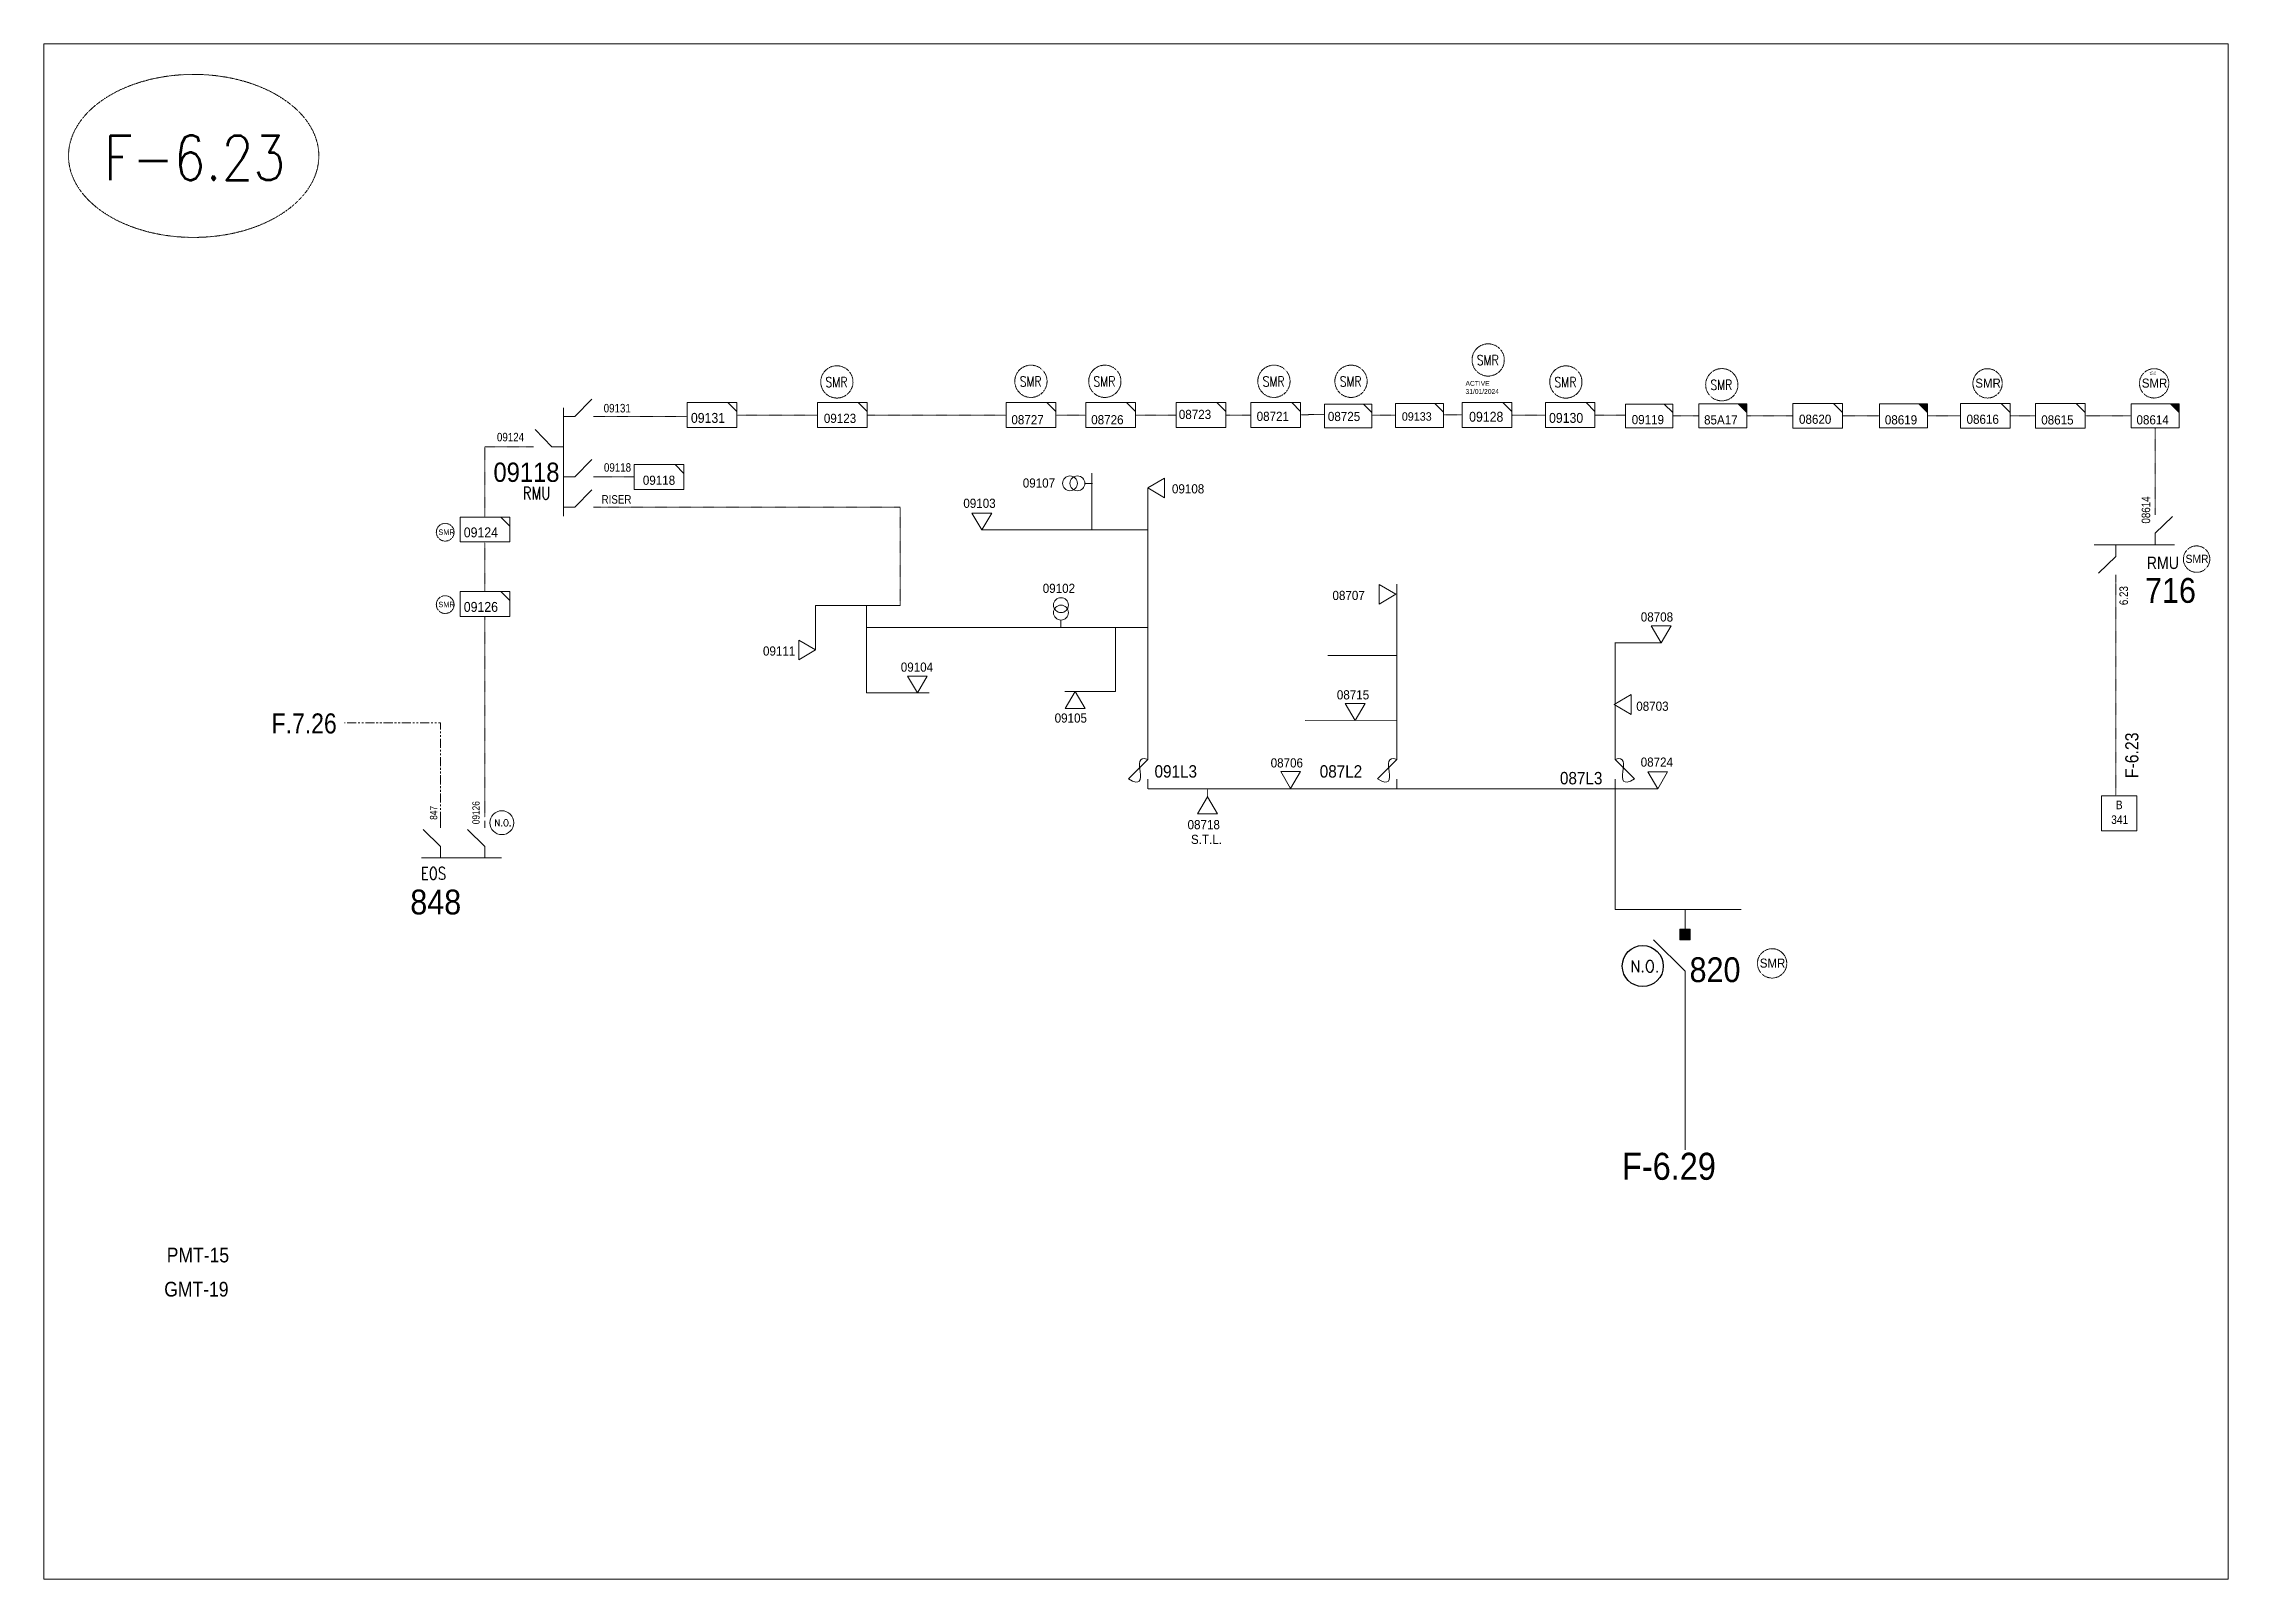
# Model space of a CAD drawing. Header units: metres. Extents: x 65984 to 144644, y -19036 to 23726.
# Drawn here: x 101648 to 102528, y -1433 to -814 of the extents above; entities that cross this region are included whole.
import ezdxf
from ezdxf.enums import TextEntityAlignment as Align

# ---------------------------------------------------------------- set-up
doc = ezdxf.new("R2010")
doc.units = ezdxf.units.M
doc.header["$MEASUREMENT"] = 0
doc.linetypes.add('( Phantom )', pattern=[2.5, 1.25, -0.25, 0.25, -0.25, 0.25, -0.25])
doc.linetypes.add('DGN Style 3', pattern=[0.013877, 0, -0.013877])
doc.layers.get('0').update_dxf_attribs({"color": 95, "lineweight": 40})
for name, color, linetype, lineweight in [('ABS', 7, 'Continuous', 40), ('ABS NUMBER', 112, 'Continuous', 30), ('d_eos', 111, 'Continuous', 40), ('d_eos no', 121, 'Continuous', 40), ('d_fco', 5, 'Continuous', 40), ('d_fco text', 95, 'Continuous', 40), ('d_oh branch', 94, 'Continuous', 40), ('d_switch', 95, 'Continuous', 40), ('d_tf', 1, 'Continuous', 40), ('d_tf no', 6, 'Continuous', 40), ('d_tf_200', 1, 'Continuous', 40), ('d_ug cable', 95, 'Continuous', 40), ('d_unit sub', 7, 'Continuous', 40), ('fedr no', 95, 'Continuous', 40), ('GRID STATION  04', 7, 'Continuous', 40), ('GRID STATION 01', 7, 'Continuous', 40), ('Level 37', 7, 'Continuous', 0), ('O H MAIN FEEDER', 4, 'Continuous', 100), ('SW N O', 114, 'Continuous', 30)]:
    doc.layers.add(name, color=color, linetype=linetype, lineweight=lineweight)
doc.styles.add('NASKHF', font='naskhf.shx', dxfattribs={"height": 8})
doc.styles.add('Style-Arial', font='arial.ttf')
doc.styles.add('Style-ENGINEERING', font='ENGINEERING.shx')
doc.styles.add('Style-msdefault', font='msdefault.shx')
doc.styles.add('Style-STANDARD', font='STANDARD.shx')

msp = doc.modelspace()

# ---------------------------------------------------------------- texts
at = {"layer": 'ABS NUMBER', "color": 2, "lineweight": 13, "style": 'Style-Arial', "width": 0.88}
msp.add_text('820', height=10, dxfattribs=at).set_placement((102310.8, -1182.26), align=Align.TOP_LEFT)
at = {"layer": 'd_eos no', "color": 7, "linetype": 'Continuous', "lineweight": 13, "style": 'Style-Arial', "width": 0.88}
for s, height, p in [('09118', 7.777, (101829.02, -983)), ('848', 10, (101795.51, -1154.99))]:
    msp.add_text(s, height=height, dxfattribs=at).set_placement(p, align=Align.TOP_LEFT)
at = {"layer": 'd_fco text', "color": 7, "linetype": 'Continuous', "lineweight": 13, "style": 'Style-msdefault', "width": 0.92}
msp.add_text('091L3', height=5, dxfattribs=at).set_placement((102095.29, -1104.88), align=Align.TOP_LEFT)
at = {"layer": 'd_fco text', "color": 191, "linetype": 'Continuous', "lineweight": 13, "style": 'Style-msdefault', "width": 0.92}
for s, p in [('087L2', (102161.83, -1104.88)), ('087L3', (102258.59, -1107.6))]:
    msp.add_text(s, height=5, dxfattribs=at).set_placement(p, align=Align.TOP_LEFT)
at = {"layer": 'd_switch', "color": 191, "linetype": 'Continuous', "lineweight": 13, "style": 'Style-ENGINEERING', "width": 0.857143}
for s, p in [('09131', (101884.34, -959.37)), ('09118', (101884.45, -983.25)), ('RISER', (101884.58, -996.11))]:
    msp.add_text(s, height=3.43, dxfattribs=at).set_placement(p, align=Align.TOP_RIGHT)
at = {"layer": 'd_switch', "color": 7, "linetype": 'Continuous', "lineweight": 13, "style": 'Style-ENGINEERING', "width": 0.857143}
msp.add_text('09124', height=3.43, dxfattribs=at).set_placement((101841.35, -971.02), align=Align.TOP_RIGHT)
at = {"layer": 'd_switch', "color": 7, "linetype": 'Continuous', "lineweight": 13, "style": 'Style-msdefault', "width": 0.857143}
for s, p in [('847', (101803.43, -1126.88)), ('09126', (101820.51, -1128.67))]:
    msp.add_text(s, height=2.92, rotation=90, dxfattribs=at).set_placement(p, align=Align.TOP_LEFT)
at = {"layer": 'd_switch', "color": 7, "linetype": 'Continuous', "lineweight": 13, "insert": (102487.41, -1040.41), "char_height": 3.43, "width": 1.9233, "attachment_point": 7, "rotation": 90, "style": 'NASKHF'}
msp.add_mtext('\\FENGINEERING;\\H1x;\\W0.857143;6.23', dxfattribs=at)
at = {"layer": 'd_switch', "color": 55, "linetype": 'Continuous', "lineweight": 13, "ltscale": 0.694122, "insert": (101765.88, -1070.57), "char_height": 8.0695, "attachment_point": 3, "style": 'NASKHF'}
msp.add_mtext('\\P\\FENGINEERING;\\H1x;\\W0.857143;F.7.26', dxfattribs=at)
at = {"layer": 'd_switch', "color": 191, "linetype": 'Continuous', "lineweight": 13, "insert": (102486.29, -1110.11), "char_height": 5.2887, "attachment_point": 1, "rotation": 90, "style": 'NASKHF'}
msp.add_mtext('\\Fmsdefault;\\H1x;\\W0.9;F-6.23\\P', dxfattribs=at)
at = {"layer": 'd_switch', "color": 55, "linetype": 'Continuous', "lineweight": 13, "insert": (102283.56, -1260.99), "char_height": 10.8821, "attachment_point": 1, "style": 'NASKHF'}
msp.add_mtext('\\Fmsdefault;\\H1x;\\W0.9;F-6.29', dxfattribs=at)
at = {"layer": 'd_tf no', "color": 1, "linetype": 'Continuous', "lineweight": 40, "style": 'Style-msdefault', "width": 0.945946}
for height, p in [(3.655, (102425.89, -949.16)), (3.655, (102492.97, -949.16)), (3.29, (102510.58, -1020.13)), (3.655, (102339.09, -1182.78))]:
    msp.add_text('SMR', height=height, dxfattribs=at).set_placement(p, align=Align.TOP_LEFT)
at = {"layer": 'd_tf no', "color": 191, "linetype": 'Continuous', "lineweight": 13, "style": 'Style-msdefault'}
for s, height, width, p in [('09131', 4, 0.925, (101908.55, -963)), ('08723', 3.7, 0.945946, (102105.08, -961.75)), ('09133', 3.416, 0.945946, (102194.91, -962.72)), ('09119', 3.7, 0.945946, (102287.49, -963.84)), ('08620', 3.7, 0.945946, (102354.88, -963.69)), ('08619', 3.7, 0.945946, (102389.46, -963.93)), ('08615', 3.7, 0.945946, (102452.46, -963.95)), ('09118', 3.7, 0.945946, (101889.19, -988.26)), ('09103', 3.7, 0.945946, (102018.28, -997.54)), ('09102', 3.7, 0.945946, (102050.26, -1031.8)), ('08707', 3.7, 0.945946, (102166.97, -1034.66)), ('08708', 3.7, 0.945946, (102291.15, -1043.32)), ('09111', 3.7, 0.945946, (101937.58, -1057.04)), ('09104', 3.7, 0.945946, (101993.09, -1063.53)), ('08715', 3.7, 0.945946, (102168.73, -1074.69)), ('08703', 3.7, 0.945946, (102289.33, -1079.27)), ('09105', 3.7, 0.945946, (102055.06, -1084.04)), ('08706', 3.7, 0.945946, (102142.07, -1102.1)), ('08724', 3.7, 0.945946, (102291.11, -1101.79)), ('08718', 3.7, 0.945946, (102108.6, -1126.98)), ('S.T.L.', 3.7, 0.945946, (102109.96, -1132.92))]:
    msp.add_text(s, height=height, dxfattribs=dict(at, width=width)).set_placement(p, align=Align.TOP_LEFT)
at = {"layer": 'd_tf no', "color": 2, "linetype": 'Continuous', "lineweight": 13, "style": 'Style-msdefault'}
for s, height, width, p in [('09123', 3.7, 0.945946, (101962.1, -963.33)), ('08727', 3.7, 0.945946, (102037.64, -963.89)), ('08726', 3.7, 0.945946, (102069.79, -963.89)), ('08721', 3.7, 0.945946, (102136.43, -962.52)), ('08725', 3.7, 0.945946, (102165.11, -962.57)), ('09130', 4, 0.925, (102254.19, -963)), ('85A17', 3.7, 0.945946, (102316.64, -963.94)), ('08616', 3.7, 0.945946, (102422.37, -963.69)), ('09124', 4, 0.925, (101817.07, -1009.12)), ('09126', 4, 0.925, (101817.07, -1039.13))]:
    msp.add_text(s, height=height, dxfattribs=dict(at, width=width)).set_placement(p, align=Align.TOP_LEFT)
at = {"layer": 'd_tf no', "color": 131, "linetype": 'Continuous', "lineweight": 13, "style": 'Style-msdefault', "width": 0.925}
msp.add_text('09128', height=4, dxfattribs=at).set_placement((102222.02, -962.55), align=Align.TOP_LEFT)
at = {"layer": 'd_tf no', "color": 121, "linetype": 'Continuous', "lineweight": 13, "style": 'Style-msdefault', "width": 0.945946}
msp.add_text('08614', height=3.7, dxfattribs=at).set_placement((102490.82, -963.93), align=Align.TOP_LEFT)
at = {"layer": 'd_tf no', "color": 191, "linetype": 'Continuous', "lineweight": 13, "style": 'Style-msdefault', "width": 0.945946}
for s, p in [('09107', (102055.24, -989.37)), ('09108', (102115.32, -991.72))]:
    msp.add_text(s, height=3.7, dxfattribs=at).set_placement(p, align=Align.TOP_RIGHT)
at = {"layer": 'd_tf no', "color": 131, "linetype": 'Continuous', "lineweight": 40, "insert": (102220.56, -950.13), "char_height": 1.9561, "attachment_point": 1, "style": 'NASKHF'}
msp.add_mtext('\\Fmsdefault;\\H1x;\\W0.945946;ACTIVE\\P31/01/2024', dxfattribs=at)
at = {"layer": 'd_tf no', "color": 121, "linetype": 'Continuous', "lineweight": 40, "insert": (102496.17, -946.4), "char_height": 0.4901, "attachment_point": 1, "style": 'NASKHF'}
msp.add_mtext('\\Fmsdefault;\\H1x;\\W0.945946;ACTIVE\\P2/4/2024\\P', dxfattribs=at)
at = {"layer": 'd_tf no', "color": 1, "lineweight": 13, "char_height": 2.1915, "attachment_point": 1, "style": 'NASKHF'}
for insert in [(101806.84, -1009.92), (101806.84, -1039.06)]:
    msp.add_mtext('\\Fmsdefault;\\H1x;\\W0.925;SMR\\P', dxfattribs=dict(at, insert=insert))
at = {"layer": 'fedr no', "color": 6, "linetype": 'Continuous', "lineweight": 13, "style": 'Style-STANDARD', "width": 0.909091}
msp.add_text('F-6.23', height=18.053, dxfattribs=at).set_placement((101708.61, -860.24), align=Align.MIDDLE_CENTER)
at = {"layer": 'GRID STATION  04', "color": 191, "linetype": 'Continuous', "lineweight": 13, "style": 'Style-msdefault', "width": 0.888889}
for s, height, p in [('341', 3.468, (102480.62, -1125.09)), ('B', 3.47, (102482.48, -1119.14))]:
    msp.add_text(s, height=height, rotation=0.03165, dxfattribs=at).set_placement(p, align=Align.TOP_LEFT)
at = {"layer": 'GRID STATION 01', "linetype": 'Continuous', "lineweight": 13, "style": 'Style-msdefault', "width": 0.888889}
for s, p in [('PMT-15', (101697.42, -1299.2)), ('GMT-19', (101696.41, -1312.97))]:
    msp.add_text(s, height=5.94, dxfattribs=at).set_placement(p, align=Align.TOP_LEFT)
at = {"layer": 'Level 37', "color": 2, "linetype": 'Continuous', "lineweight": 13, "ltscale": 0.9, "style": 'Style-STANDARD', "width": 0.854701}
for p in [(102229.53, -941.73), (101967.19, -950.58), (102045.36, -950.33), (102075.12, -950.33), (102143.23, -950.33), (102174.28, -950.33), (102260.82, -950.61), (102323.63, -951.71)]:
    msp.add_text('SMR', height=4.044, dxfattribs=at).set_placement(p, align=Align.MIDDLE_CENTER)
at = {"layer": 'Level 37', "color": 7, "linetype": 'Continuous', "lineweight": 13, "style": 'Style-STANDARD', "width": 0.854701}
for s, p in [('RMU', (101846.37, -995.32)), ('EOS', (101804.88, -1148.48))]:
    msp.add_text(s, height=4.993, dxfattribs=at).set_placement(p, align=Align.MIDDLE_CENTER)
at = {"layer": 'Level 37', "color": 2, "linetype": 'Continuous', "lineweight": 13, "style": 'Style-Arial', "width": 0.88}
msp.add_text('716', height=10, dxfattribs=at).set_placement((102514.76, -1029.49), align=Align.TOP_RIGHT)
at = {"layer": 'Level 37', "color": 2, "linetype": 'Continuous', "lineweight": 13, "style": 'Style-msdefault', "width": 0.854701}
msp.add_text('RMU', height=4.993, dxfattribs=at).set_placement((102501.43, -1023.37), align=Align.MIDDLE_CENTER)
at = {"layer": 'Level 37', "color": 7, "linetype": 'Continuous', "lineweight": 13, "insert": (102496.38, -996.63), "char_height": 3.43, "attachment_point": 9, "rotation": 90, "style": 'NASKHF'}
msp.add_mtext('\\FENGINEERING;\\H1x;\\W0.857143;08614\\P', dxfattribs=at)

# ---------------------------------------------------------------- blocks, each defined once
blk = doc.blocks.new('*U1151')
at = {"layer": 'SW N O', "color": 3, "lineweight": 13, "ltscale": 0.426762}
blk.add_circle((0, 0), 16.8, dxfattribs=at)
at = {"layer": 'SW N O', "color": 3, "lineweight": 13, "style": 'Style-STANDARD'}
blk.add_text('N.O.', height=9.6, dxfattribs=at).set_placement((1.7, -0.2), align=Align.MIDDLE_CENTER)
blk = doc.blocks.new('FUSE01')
at = {"color": 0, "linetype": 'ByBlock', "lineweight": -2}
blk.add_line((0, -17.15), (0, -22.55), dxfattribs=at)
at = {"color": 0, "linetype": 'ByBlock', "lineweight": -2, "flags": 128}
blk.add_lwpolyline([(0, 0.05), (0, -5.75), (-11.2, -16.95)], dxfattribs=at)
at = {"color": 0, "linetype": 'ByBlock', "lineweight": -2}
blk.add_open_spline([(-11.2, -16.95), (3.4, -25.35), (-11.6, -1.35), (0, -5.75)], degree=3, dxfattribs=at)
blk = doc.blocks.new('TFU_121')
at = {"layer": 'd_tf_200', "color": 191, "linetype": 'Continuous', "lineweight": 13}
blk.add_line((0, 10), (0, 0), dxfattribs=at)
at = {"layer": 'd_tf_200', "color": 191, "linetype": 'Continuous', "lineweight": 13, "extrusion": (0, 0, -1)}
for centre in [(0, 30), (0, 20)]:
    blk.add_circle(centre, 10, dxfattribs=at)
blk = doc.blocks.new('TF_8')
at = {"color": 0, "linetype": 'ByBlock', "lineweight": -2}
blk.add_line((6.3, 4.95), (9.9, 1.35), dxfattribs=at)
blk.add_3dface([(-10.1, 4.95), (9.9, 4.95), (9.9, -5.05), (-10.1, -5.05)], dxfattribs=at)
blk = doc.blocks.new('exist.us-1000kva')
at = {"color": 0, "linetype": 'ByBlock', "lineweight": -2, "flags": 128}
blk.add_lwpolyline([(40, 12.9), (32.8, 20), (40, 20)], close=True, dxfattribs=at)
at = {"color": 0, "linetype": 'ByBlock', "lineweight": -2, "extrusion": (0, 0, -1)}
blk.add_solid([(-40, 12.9), (-32.8, 20), (-40, 20)], dxfattribs=at)
at = {"color": 0, "linetype": 'ByBlock', "lineweight": -2, "xscale": 2, "yscale": 2}
blk.add_blockref('TF_8', (20.2, 10.1), dxfattribs=at)
blk = doc.blocks.new('ABS2_1_1')
at = {"color": 0, "linetype": 'ByBlock', "lineweight": -2, "ltscale": 500}
for q in [(-29900, 43500), (0, 0)]:
    blk.add_line((0, 13600), q, dxfattribs=at)
at = {"color": 0, "linetype": 'ByBlock', "lineweight": -2, "ltscale": 500, "flags": 128}
for points in [[(5000, 43600), (-5000, 43600), (-5000, 53600), (5000, 53600)], [(3791, 49653), (3791, 49653), (3791, 49653)]]:
    blk.add_lwpolyline(points, close=True, dxfattribs=at)
at = {"color": 0, "linetype": 'ByBlock', "lineweight": -2, "ltscale": 500}
for points in [[(5000, 43600), (-5000, 43600), (5000, 53600), (-5000, 53600)], [(3791, 49653), (3791, 49653), (3791, 49653)]]:
    blk.add_solid(points, dxfattribs=at)
blk = doc.blocks.new('*U2819')
at = {"layer": 'd_unit sub', "color": 2, "linetype": 'Continuous', "lineweight": 13, "flags": 128}
blk.add_lwpolyline([(6.4, 5), (9.99, 1.4), (9.99, 5)], close=True, dxfattribs=at)
at = {"layer": 'd_unit sub', "color": 2, "linetype": 'Continuous', "lineweight": 13, "xscale": 0.999671859597321, "yscale": 0.999671859597321, "zscale": 0.2499179648993302, "rotation": 359.9999999999999}
blk.add_blockref('TF_8', (0.1, 0.05), dxfattribs=at)
blk = doc.blocks.new('TRA1_1031')
at = {"layer": 'd_tf', "color": 191, "linetype": 'Continuous', "lineweight": 13, "ltscale": 0.000355616, "flags": 128}
blk.add_lwpolyline([(10, -17), (0, 0), (-10, -17)], close=True, dxfattribs=at)
blk = doc.blocks.new('TRA1_1030')
at = {"layer": 'd_tf', "color": 191, "linetype": 'Continuous', "lineweight": 13, "ltscale": 0.000355616, "xscale": 1.000046564039523, "yscale": 1.000046564039523, "zscale": 1.000046564039523, "rotation": 180}
blk.add_blockref('TRA1_1031', (0, 0), dxfattribs=at)
blk = doc.blocks.new('*U2822')
at = {"layer": 'd_unit sub', "color": 191, "linetype": 'Continuous', "lineweight": 13, "flags": 128}
blk.add_lwpolyline([(6.4, 5), (9.99, 1.4), (9.99, 5)], close=True, dxfattribs=at)
at = {"layer": 'd_unit sub', "color": 191, "linetype": 'Continuous', "lineweight": 13, "xscale": 0.999671859597321, "yscale": 0.999671859597321, "zscale": 0.2499179648993302, "rotation": 359.9999999999999}
blk.add_blockref('TF_8', (0.1, 0.05), dxfattribs=at)
blk = doc.blocks.new('*U3428')
at = {"layer": 'd_unit sub', "color": 2, "linetype": 'Continuous', "lineweight": 13, "flags": 128}
blk.add_lwpolyline([(6.4, 5), (9.99, 1.4), (9.99, 5)], close=True, dxfattribs=at)
at = {"layer": 'd_unit sub', "color": 2, "linetype": 'Continuous', "lineweight": 13, "xscale": 0.9996718595973209, "yscale": 0.9996718595973209, "zscale": 0.2867374729326279, "rotation": 359.9999999999999}
blk.add_blockref('TF_8', (0.1, 0.05), dxfattribs=at)
blk = doc.blocks.new('*U3703')
at = {"layer": 'SW N O', "color": 3, "ltscale": 0.498271}
blk.add_circle((0, 0), 16.8, dxfattribs=at)
at = {"layer": 'SW N O', "color": 3, "style": 'Style-STANDARD'}
blk.add_text('N.O.', height=9.6, dxfattribs=at).set_placement((1.7, -0.2), align=Align.MIDDLE_CENTER)
blk = doc.blocks.new('*U3873')
at = {"layer": 'd_unit sub', "color": 191, "linetype": 'Continuous', "lineweight": 13, "flags": 128}
blk.add_lwpolyline([(6.4, 5), (9.99, 1.4), (9.99, 5)], close=True, dxfattribs=at)
at = {"layer": 'd_unit sub', "color": 191, "linetype": 'Continuous', "lineweight": 13, "xscale": 0.9996718595973207, "yscale": 0.9996718595973207, "zscale": 0.2301657320291026, "rotation": 359.9999999999999}
blk.add_blockref('TF_8', (0.1, 0.05), dxfattribs=at)

# ---------------------------------------------------------------- linework, layer by layer
at = {"layer": 'd_eos', "color": 7, "linetype": 'Continuous', "lineweight": 13, "ltscale": 0.638341}
for p, q in [((101861.86, -964.5), (101868.66, -957.5)), ((101857.21, -960.91), (101857.21, -1004.59)), ((101857.21, -964.5), (101861.86, -964.5)), ((101869.3, -964.5), (101872.13, -964.5)), ((101852.56, -976.65), (101845.76, -969.65)), ((101857.21, -976.65), (101852.56, -976.65)), ((101861.86, -988.79), (101868.66, -981.79)), ((101857.21, -988.79), (101861.86, -988.79)), ((101861.83, -1000.94), (101868.63, -993.93)), ((101869.31, -988.79), (101872.13, -988.79)), ((101857.18, -1000.94), (101861.83, -1000.94)), ((101869.28, -1000.94), (101872.1, -1000.94)), ((102498.34, -1004.03), (102498.34, -1001.2)), ((101807.72, -1137.59), (101800.72, -1130.79)), ((101807.72, -1130.14), (101807.72, -1127.32)), ((101825.58, -1137.59), (101818.58, -1130.79)), ((101825.58, -1130.14), (101825.58, -1127.32)), ((101799.97, -1142.24), (101832.3, -1142.23)), ((101807.72, -1142.23), (101807.72, -1137.59)), ((101825.58, -1142.23), (101825.58, -1137.59))]:
    msp.add_line(p, q, dxfattribs=at)
at = {"layer": 'd_eos', "color": 191, "linetype": 'Continuous', "lineweight": 13, "ltscale": 0.638341}
msp.add_line((101845.12, -976.65), (101842.29, -976.65), dxfattribs=at)
at = {"layer": 'd_eos', "color": 2, "linetype": 'Continuous', "lineweight": 13, "ltscale": 0.638341}
for p, q in [((102498.34, -1011.47), (102505.34, -1004.67)), ((102498.34, -1016.12), (102498.34, -1011.47)), ((102506.08, -1016.12), (102473.76, -1016.12)), ((102482.48, -1016.12), (102482.48, -1020.77)), ((102482.48, -1020.77), (102475.48, -1027.56)), ((102482.48, -1028.21), (102482.48, -1031.04))]:
    msp.add_line(p, q, dxfattribs=at)
at = {"layer": 'd_oh branch', "color": 191, "linetype": 'Continuous', "lineweight": 13}
for p, q in [((102070.03, -1010.15), (102070.01, -987.23)), ((102092.63, -1049.42), (102092.61, -993.29)), ((102092.63, -1010.13), (102025.69, -1010.13)), ((102192.94, -1099.6), (102192.94, -1031.93)), ((101958.75, -1040.56), (101958.75, -1058.48)), ((102079.51, -1049.42), (102079.52, -1075.22)), ((102280.71, -1055.55), (102299.33, -1055.57)), ((102280.79, -1100.01), (102280.79, -1055.55)), ((102192.61, -1060.74), (102165.08, -1060.76)), ((101979.21, -1075.79), (102004.48, -1075.77)), ((102079.52, -1075.22), (102059.1, -1075.24)), ((102192.93, -1086.8), (102155.93, -1086.84)), ((102092.68, -1114.36), (102297.97, -1114.36)), ((102192.94, -1114.21), (102192.94, -1114.18))]:
    msp.add_line(p, q, dxfattribs=at)
at = {"layer": 'd_ug cable', "color": 191, "linetype": 'DGN Style 3', "lineweight": 13}
for p, q in [((101871.71, -964.48), (101907.07, -964.48)), ((101927.07, -963.84), (101959.57, -963.84)), ((102055.5, -963.84), (102067.66, -963.84)), ((102087.65, -963.84), (102103.92, -963.84)), ((102123.99, -963.84), (102134.13, -963.84)), ((102154.09, -963.73), (102163.71, -963.64)), ((102211.69, -963.74), (102219.09, -963.74)), ((102272.7, -963.84), (102284.93, -963.84)), ((102304.05, -964.2), (102314.47, -964.2)), ((102372.4, -964.2), (102387.3, -964.2)), ((102406.66, -964.2), (102419.9, -964.2)), ((102439.89, -964.2), (102450.14, -964.2)), ((102488.65, -964.2), (102470.13, -964.2)), ((102498.34, -1001.2), (102498.34, -969.04)), ((101872.13, -988.79), (101885.76, -988.79)), ((102116.57, -1114.36), (102116.58, -1117.63))]:
    msp.add_line(p, q, dxfattribs=at)
at = {"layer": 'd_ug cable', "color": 191, "linetype": 'DGN Style 3', "lineweight": 13, "flags": 128}
for points in [[(102035.5, -963.84), (101979.56, -963.84)], [(102192.34, -963.84), (102182.88, -963.86)], [(102239.18, -963.84), (102252.7, -963.84)], [(102352.41, -964.2), (102333.84, -964.2)], [(101825.58, -1004.96), (101825.58, -976.65), (101842.29, -976.65)], [(101992.84, -1040.55), (101992.84, -1000.94), (101872.1, -1000.94)], [(101825.58, -1034.97), (101825.58, -1015.14)], [(102482.48, -1117.2), (102482.48, -1031.04)], [(101825.58, -1044.97), (101825.58, -1125.9)]]:
    msp.add_lwpolyline(points, dxfattribs=at)
at = {"layer": 'd_ug cable', "color": 191, "linetype": '( Phantom )', "lineweight": 13, "ltscale": 2.94, "flags": 128}
msp.add_lwpolyline([(101807.72, -1127.32), (101807.72, -1087.8), (101769.08, -1087.8)], dxfattribs=at)
at = {"layer": 'd_ug cable', "color": 1, "linetype": 'DGN Style 3', "lineweight": 13}
for centre in [(102229.68, -941.66), (101967.34, -950.51), (102045.5, -950.26), (102075.27, -950.26), (102143.38, -950.26), (102174.43, -950.26), (102260.97, -950.54), (102323.78, -951.64)]:
    msp.add_circle(centre, 6.5, dxfattribs=at)
at = {"layer": 'd_ug cable', "color": 2, "linetype": 'DGN Style 3', "lineweight": 13}
for centre, radius in [((102430.83, -951.09), 5.91), ((102497.92, -951.09), 5.91), ((101809.58, -1011.05), 3.58), ((102515.03, -1021.88), 5.32), ((101809.58, -1040.2), 3.58), ((102344.04, -1184.71), 5.91)]:
    msp.add_circle(centre, radius, dxfattribs=at)
at = {"layer": 'fedr no', "color": 82, "linetype": 'DGN Style 3', "lineweight": 13, "true_color": 0x1dc70e}
msp.add_ellipse((101708.26, -859.48), major_axis=(50.41, 0), ratio=0.651175, dxfattribs=at)
at = {"layer": 'GRID STATION  04', "color": 191, "linetype": 'Continuous', "lineweight": 13, "ltscale": 0.39177, "flags": 128}
msp.add_lwpolyline([(102476.74, -1117.21), (102476.75, -1131.36), (102490.9, -1131.35), (102490.9, -1117.2)], close=True, dxfattribs=at)
at = {"layer": 'O H MAIN FEEDER', "color": 191, "lineweight": 13, "ltscale": 0.426762}
for p, q in [((101992.84, -1040.55), (101958.74, -1040.55)), ((101979.21, -1075.79), (101979.21, -1040.55)), ((101979.19, -1049.42), (102092.63, -1049.42)), ((102092.61, -1098.54), (102092.63, -1049.42)), ((102280.79, -1162.99), (102280.79, -1114.36)), ((102280.79, -1162.99), (102331.53, -1162.99)), ((102309.01, -1170.88), (102309.01, -1162.99))]:
    msp.add_line(p, q, dxfattribs=at)
at = {"layer": 'O H MAIN FEEDER', "color": 251, "lineweight": 13, "ltscale": 0.426762}
msp.add_line((102308.97, -1192.26), (102308.97, -1259.83), dxfattribs=at)
at = {"layer": 'O H MAIN FEEDER', "color": 140, "linetype": 'Continuous', "lineweight": 13, "flags": 128}
msp.add_lwpolyline([(101647.85, -814.28), (102527.8, -814.28), (102527.8, -1432.78), (101647.85, -1432.78)], close=True, dxfattribs=at)

# ---------------------------------------------------------------- block references
at = {"layer": 'ABS', "color": 2, "linetype": 'Continuous', "lineweight": 13, "ltscale": 0.697604, "xscale": 0.0004232189167298821, "yscale": 0.0004232189167298821, "zscale": 0.0003680335276451397, "rotation": 359.9999999999998}
msp.add_blockref('ABS2_1_1', (102308.97, -1193.62), dxfattribs=at)
at = {"layer": 'd_fco', "color": 7, "linetype": 'Continuous', "lineweight": 13, "xscale": 0.7, "yscale": 0.7, "zscale": 0.2499179648993302, "rotation": 359.9999999999999}
msp.add_blockref('FUSE01', (102092.61, -1098.57), dxfattribs=at)
at = {"layer": 'd_fco', "color": 191, "linetype": 'Continuous', "lineweight": 13, "xscale": 0.7, "zscale": 0.2499179648993302}
for p, yscale, rotation in [((102192.94, -1098.57), 0.7, 359.9999999999999), ((102280.79, -1098.57), -0.7, 180)]:
    msp.add_blockref('FUSE01', p, dxfattribs=dict(at, yscale=yscale, rotation=rotation))
at = {"layer": 'd_tf', "color": 191, "linetype": 'Continuous', "lineweight": 13, "ltscale": 0.000355616, "extrusion": (0, 0, -1), "xscale": 0.4, "yscale": 0.4, "zscale": 0.4}
for p, rotation in [((-102092.55, -993.23), 89.99999999999999), ((-101958.76, -1058.48), 270), ((-102299.33, -1055.57), 359.9999999999999)]:
    msp.add_blockref('TRA1_1030', p, dxfattribs=dict(at, rotation=rotation))
at = {"layer": 'd_tf', "color": 191, "linetype": 'Continuous', "lineweight": 13, "ltscale": 0.000355616, "xscale": 0.4, "yscale": 0.4, "zscale": 0.4}
for p, rotation in [((102025.69, -1010.15), 359.9999999999999), ((102192.53, -1036.06), 89.99999999999997), ((101999.75, -1075.77), 359.9999999999999), ((102063.31, -1075.23), 180), ((102176.08, -1086.85), 359.9999999999999), ((102280.44, -1080.42), 270), ((102150.1, -1114.23), 359.9999999999999), ((102297.95, -1114.35), 359.9999999999999), ((102116.6, -1117.63), 180)]:
    msp.add_blockref('TRA1_1030', p, dxfattribs=dict(at, rotation=rotation))
at = {"layer": 'd_tf_200', "color": 191, "linetype": 'Continuous', "lineweight": 13, "extrusion": (0, 0, -1), "xscale": 0.3000000000000001, "yscale": 0.3000000000000001, "zscale": 0.3000000000000001, "rotation": 269.9308220701253}
msp.add_blockref('TFU_121', (-102070.24, -991.36), dxfattribs=at)
at = {"layer": 'd_tf_200', "color": 191, "linetype": 'Continuous', "lineweight": 13, "xscale": 0.3, "yscale": 0.3, "zscale": 0.3, "rotation": 359.9999999999999}
msp.add_blockref('TFU_121', (102057.6, -1049.42), dxfattribs=at)
at = {"layer": 'd_unit sub', "color": 191, "linetype": 'Continuous', "lineweight": 13}
msp.add_blockref('*U2822', (101917.07, -963.84), dxfattribs=at)
at = {"layer": 'd_unit sub', "color": 2, "linetype": 'Continuous', "lineweight": 13, "xscale": 0.999671859597321, "yscale": 0.999671859597321, "zscale": 0.2499179648993302, "rotation": 359.9999999999999}
for p in [(101969.67, -963.79), (102144.24, -963.79)]:
    msp.add_blockref('TF_8', p, dxfattribs=at)
at = {"layer": 'd_unit sub', "color": 2, "linetype": 'Continuous', "lineweight": 13}
for p in [(102045.5, -963.84), (102077.65, -963.84), (102229.19, -963.84), (102262.7, -963.84), (101825.59, -1009.95), (101825.59, -1039.97)]:
    msp.add_blockref('*U2819', p, dxfattribs=at)
at = {"layer": 'd_unit sub', "color": 191, "linetype": 'Continuous', "lineweight": 13, "zscale": 0.2499179648993302, "rotation": 359.9999999999999}
for p, xscale, yscale in [((102114.1, -963.79), 0.999671859597321, 0.999671859597321), ((102294.59, -964.15), 0.9559658115495739, 0.9559658115495739), ((101895.85, -988.74), 0.999671859597321, 0.999671859597321)]:
    msp.add_blockref('TF_8', p, dxfattribs=dict(at, xscale=xscale, yscale=yscale))
at = {"layer": 'd_unit sub', "color": 2, "linetype": 'Continuous', "lineweight": 13}
for name, p, xscale, yscale, zscale in [('*U3428', (102173.3, -964.23), 0.9587507296399181, 0.9587507296399181, 0.9587507296399181), ('exist.us-1000kva', (102314.47, -969.04), 0.4841668605426701, 0.4841668605426701, 0.4841668605426701), ('TF_8', (102430, -964.15), 0.999671859597321, 0.999671859597321, 0.2499179648993302), ('exist.us-1000kva', (102488.65, -969.04), 0.4841668605426701, 0.4841668605426701, 0.4841668605426701)]:
    msp.add_blockref(name, p, dxfattribs=dict(at, xscale=xscale, yscale=yscale, zscale=zscale))
at = {"layer": 'd_unit sub', "color": 191, "linetype": 'Continuous', "lineweight": 13}
for name, p, xscale, yscale, zscale in [('*U3873', (102202.02, -964.06), 0.9674633350595717, 0.9674633350595717, 0.9674633350595717), ('TF_8', (102362.51, -964.15), 0.999671859597321, 0.999671859597321, 0.2499179648993302), ('exist.us-1000kva', (102387.3, -969.04), 0.4841668605426701, 0.4841668605426701, 0.4841668605426701), ('TF_8', (102460.23, -964.15), 0.999671859597321, 0.999671859597321, 0.2499179648993302)]:
    msp.add_blockref(name, p, dxfattribs=dict(at, xscale=xscale, yscale=yscale, zscale=zscale))
at = {"layer": 'SW N O', "color": 3, "lineweight": 13, "xscale": 0.2867731251001515, "yscale": 0.2867731251001515, "zscale": 0.2867731251001515}
msp.add_blockref('*U1151', (101832.39, -1128.04), dxfattribs=at)
at = {"layer": 'SW N O', "color": 3, "xscale": 0.4918979800702888, "yscale": 0.4918979800702888, "zscale": 0.4918979800702888}
msp.add_blockref('*U3703', (102291.95, -1185.77), dxfattribs=at)

msp.set_redraw_order([(e.dxf.handle, doc.entitydb.next_handle()) for e in msp.query("TEXT MTEXT ATTDEF DIMENSION ARC_DIMENSION")])  # texts and dimensions are drawn at this point

doc.saveas('drawing.dxf')
